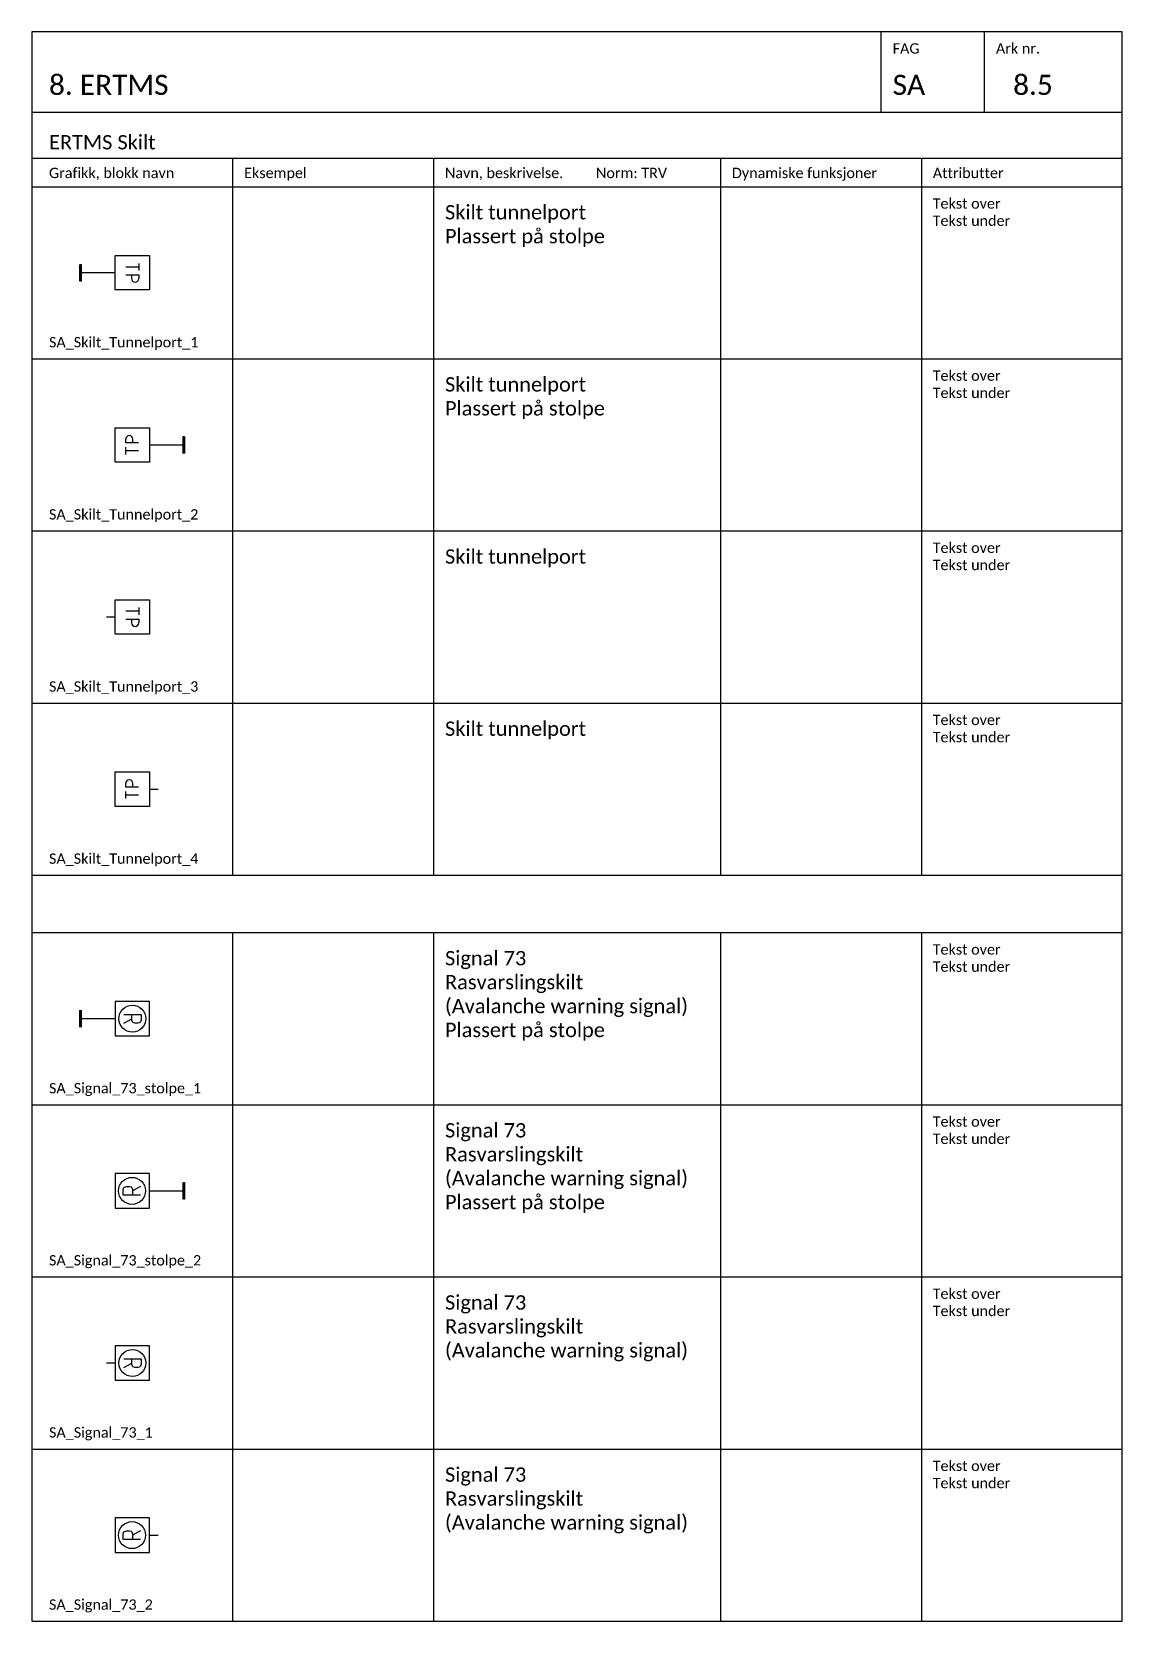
# Model space of a CAD drawing. Header units: millimetres. Extents: x -210 to 2500, y -2763 to 277.
# Drawn here: x 840 to 1030, y -2149 to -1872 of the extents above; entities that cross this region are included whole.
import ezdxf
from ezdxf.enums import TextEntityAlignment as Align

# ---------------------------------------------------------------- set-up
doc = ezdxf.new("R2010")
doc.units = ezdxf.units.MM
for name, color, linetype in [('RAMME', 5, 'Continuous'), ('RAMME SYMBOLER', 4, 'Continuous'), ('RAMME TEKST', 7, 'Continuous'), ('SIG-Signaler', 2, 'Continuous'), ('SIG_ATT_Tekst25', 2, 'Continuous')]:
    doc.layers.add(name, color=color, linetype=linetype)
doc.styles.add('Calibri', font='calibri.ttf')
doc.styles.add('ISOCP', font='isocp.shx', dxfattribs={"width": 0.9})

msp = doc.modelspace()

# ---------------------------------------------------------------- texts
at = {"layer": 'RAMME TEKST', "linetype": 'ByBlock', "style": 'Calibri'}
for s, height, p in [('FAG', 1.8, (990, -1875.8)), ('Ark nr.', 1.8, (1008, -1875.8)), ('8. ERTMS', 3.5, (843, -1883)), ('SA', 3.5, (990, -1883)), ('8.5', 3.5, (1011, -1883)), ('ERTMS Skilt', 2.5, (843, -1892.5)), ('Grafikk, blokk navn', 1.8, (843, -1897.5)), ('Eksempel', 1.8, (877, -1897.5)), ('Navn, beskrivelse.         Norm: TRV', 1.8, (912, -1897.5)), ('Dynamiske funksjoner', 1.8, (962, -1897.5)), ('Attributter', 1.8, (997, -1897.5)), ('SA_Skilt_Tunnelport_1', 1.8, (843, -1927)), ('SA_Skilt_Tunnelport_2', 1.8, (843, -1957)), ('SA_Skilt_Tunnelport_3', 1.8, (843, -1987)), ('SA_Skilt_Tunnelport_4', 1.8, (843, -2017)), ('SA_Signal_73_stolpe_1', 1.8, (843, -2057)), ('SA_Signal_73_stolpe_2', 1.8, (843, -2087)), ('SA_Signal_73_1', 1.8, (843, -2117)), ('SA_Signal_73_2', 1.8, (843, -2147))]:
    msp.add_text(s, height=height, dxfattribs=at).set_placement(p)
at = {"layer": 'RAMME TEKST', "linetype": 'ByBlock', "char_height": 2.5, "width": 46, "attachment_point": 1, "style": 'Calibri'}
for s, insert in [('Skilt tunnelport\\PPlassert på stolpe', (912, -1902.2)), ('Skilt tunnelport\\PPlassert på stolpe', (912, -1932.2)), ('Skilt tunnelport', (912, -1962.2)), ('Skilt tunnelport', (912, -1992.2)), ('Signal 73\\PRasvarslingskilt\\P(Avalanche warning signal)\\PPlassert på stolpe', (912, -2032.2)), ('Signal 73\\PRasvarslingskilt\\P(Avalanche warning signal)\\PPlassert på stolpe', (912, -2062.2)), ('Signal 73\\PRasvarslingskilt\\P(Avalanche warning signal)', (912, -2092.2)), ('Signal 73\\PRasvarslingskilt\\P(Avalanche warning signal)', (912, -2122.2))]:
    msp.add_mtext(s, dxfattribs=dict(at, insert=insert))
at = {"layer": 'RAMME TEKST', "linetype": 'ByBlock', "lineweight": -2, "char_height": 1.8, "width": 26.77885, "attachment_point": 1, "style": 'Calibri'}
for insert in [(996.971, -1901.025), (996.971, -1931.025), (996.971, -1961.025), (996.971, -1991.025), (996.971, -2031.025), (996.971, -2061.025), (996.971, -2091.025), (996.971, -2121.025)]:
    msp.add_mtext('Tekst over\\PTekst under', dxfattribs=dict(at, insert=insert))

# ---------------------------------------------------------------- blocks, each defined once
blk = doc.blocks.new('SA_Signal_73_stolpe_1')
at = {"color": 0, "linetype": 'ByBlock', "lineweight": -2}
for p, q in [((6, 3), (6, -3)), ((12, -3), (12, 3)), ((0, -1.5), (0, 1.5)), ((7.54, 0.75), (10.56, 0.75)), ((8.94, -0.24), (8.94, 0.75)), ((10.56, 0.75), (10.56, -0.23)), ((7.53, -0.76), (8.94, 0)), ((9.05, -0.56), (8.94, -0.24)), ((9.17, -0.68), (9.05, -0.56)), ((9.45, -0.76), (9.17, -0.68)), ((10.02, -0.76), (9.45, -0.76)), ((10.34, -0.66), (10.02, -0.76)), ((10.44, -0.56), (10.34, -0.66)), ((10.56, -0.23), (10.44, -0.56)), ((6, -3), (12, -3))]:
    blk.add_line(p, q, dxfattribs=at)
for points in [[(12, 3), (6, 3)], [(6, 0), (0, 0)]]:
    blk.add_lwpolyline(points, dxfattribs=at)
at = {"color": 0, "linetype": 'ByBlock', "lineweight": -2, "const_width": 0.5}
blk.add_lwpolyline([(0, 1.5), (0, -1.5)], dxfattribs=at)
at = {"color": 0, "linetype": 'ByBlock', "lineweight": -2}
blk.add_circle((9.03, 0), 2.35, dxfattribs=at)
at = {"layer": 'SIG_ATT_Tekst25', "style": 'ISOCP', "width": 0.9}
for tag, p in [('TEKSTOVER', (9, 6)), ('TEKSTUNDER', (9, -6))]:
    blk.add_attdef(tag, text='', height=2.5, dxfattribs=at).set_placement(p, align=Align.MIDDLE_CENTER)
blk = doc.blocks.new('SA_Signal_73_stolpe_2')
at = {"color": 0, "linetype": 'ByBlock', "lineweight": -2}
for p, q in [((-12, 3), (-12, -3)), ((-6, 3), (-12, 3)), ((-6, -3), (-6, 3)), ((-10.56, 0.23), (-10.44, 0.56)), ((-10.56, -0.75), (-10.56, 0.23)), ((-10.44, 0.56), (-10.34, 0.66)), ((-10.34, 0.66), (-10.02, 0.76)), ((-10.02, 0.76), (-9.45, 0.76)), ((-9.45, 0.76), (-9.17, 0.68)), ((-9.17, 0.68), (-9.05, 0.56)), ((-9.05, 0.56), (-8.94, 0.24)), ((-7.53, 0.76), (-8.94, 0)), ((-8.94, 0.24), (-8.94, -0.75)), ((0, 1.5), (0, -1.5)), ((-7.54, -0.75), (-10.56, -0.75))]:
    blk.add_line(p, q, dxfattribs=at)
for points in [[(-6, 0), (0, 0)], [(-12, -3), (-6, -3)]]:
    blk.add_lwpolyline(points, dxfattribs=at)
at = {"color": 0, "linetype": 'ByBlock', "lineweight": -2, "const_width": 0.5}
blk.add_lwpolyline([(0, -1.5), (0, 1.5)], dxfattribs=at)
at = {"color": 0, "linetype": 'ByBlock', "lineweight": -2}
blk.add_circle((-9.03, 0), 2.35, dxfattribs=at)
at = {"layer": 'SIG_ATT_Tekst25', "style": 'ISOCP', "width": 0.9}
for tag, p in [('TEKSTOVER', (-9, 6)), ('TEKSTUNDER', (-9, -6))]:
    blk.add_attdef(tag, text='', height=2.5, dxfattribs=at).set_placement(p, align=Align.MIDDLE_CENTER)
blk = doc.blocks.new('SA_Signal_73_1')
at = {"color": 0, "linetype": 'ByBlock', "lineweight": -2}
for p, q in [((1.5, 3), (1.5, -3)), ((7.5, -3), (7.5, 3)), ((3.04, 0.75), (6.06, 0.75)), ((4.44, -0.24), (4.44, 0.75)), ((6.06, 0.75), (6.06, -0.23)), ((3.03, -0.76), (4.44, 0)), ((4.55, -0.56), (4.44, -0.24)), ((4.67, -0.68), (4.55, -0.56)), ((4.95, -0.76), (4.67, -0.68)), ((5.52, -0.76), (4.95, -0.76)), ((5.84, -0.66), (5.52, -0.76)), ((5.94, -0.56), (5.84, -0.66)), ((6.06, -0.23), (5.94, -0.56)), ((1.5, -3), (7.5, -3))]:
    blk.add_line(p, q, dxfattribs=at)
for points in [[(7.5, 3), (1.5, 3)], [(1.5, 0), (0, 0)]]:
    blk.add_lwpolyline(points, dxfattribs=at)
blk.add_circle((4.53, 0), 2.35, dxfattribs=at)
at = {"layer": 'SIG_ATT_Tekst25', "style": 'ISOCP', "width": 0.9}
for tag, p in [('TEKSTOVER', (4.5, 6)), ('TEKSTUNDER', (4.5, -6))]:
    blk.add_attdef(tag, text='', height=2.5, dxfattribs=at).set_placement(p, align=Align.MIDDLE_CENTER)
blk = doc.blocks.new('SA_Signal_73_2')
at = {"color": 0, "linetype": 'ByBlock', "lineweight": -2}
for p, q in [((-7.5, 3), (-7.5, -3)), ((-1.5, 3), (-7.5, 3)), ((-1.5, -3), (-1.5, 3)), ((-6.06, 0.23), (-5.94, 0.56)), ((-6.06, -0.75), (-6.06, 0.23)), ((-5.94, 0.56), (-5.84, 0.66)), ((-5.84, 0.66), (-5.52, 0.76)), ((-5.52, 0.76), (-4.95, 0.76)), ((-4.95, 0.76), (-4.67, 0.68)), ((-4.67, 0.68), (-4.55, 0.56)), ((-4.55, 0.56), (-4.44, 0.24)), ((-3.03, 0.76), (-4.44, 0)), ((-4.44, 0.24), (-4.44, -0.75)), ((-3.04, -0.75), (-6.06, -0.75))]:
    blk.add_line(p, q, dxfattribs=at)
for points in [[(-1.5, 0), (0, 0)], [(-7.5, -3), (-1.5, -3)]]:
    blk.add_lwpolyline(points, dxfattribs=at)
blk.add_circle((-4.53, 0), 2.35, dxfattribs=at)
at = {"layer": 'SIG_ATT_Tekst25', "style": 'ISOCP', "width": 0.9}
for tag, p in [('TEKSTOVER', (-4.5, 6)), ('TEKSTUNDER', (-4.5, -6))]:
    blk.add_attdef(tag, text='', height=2.5, dxfattribs=at).set_placement(p, align=Align.MIDDLE_CENTER)
blk = doc.blocks.new('SA_Skilt_Tunnelport_1')
at = {"color": 0, "linetype": 'ByBlock', "lineweight": -2}
blk.add_line((0, 1.5), (0, -1.5), dxfattribs=at)
at = {"color": 0}
for p, q in [((10.14, 1), (7.9, 1)), ((10.14, 1.64), (10.14, 0.38)), ((7.9, -0.38), (10.14, -0.38)), ((8.89, -0.38), (8.89, -0.99)), ((10.14, -0.38), (10.14, -0.99))]:
    blk.add_line(p, q, dxfattribs=at)
at = {"color": 0, "linetype": 'ByBlock', "lineweight": -2}
blk.add_lwpolyline([(12, -3), (6, -3), (6, 3), (12, 3)], close=True, dxfattribs=at)
at = {"color": 0, "linetype": 'ByBlock', "lineweight": -2, "const_width": 0.5}
blk.add_lwpolyline([(0, -1.5), (0, 1.5)], dxfattribs=at)
at = {"color": 0, "linetype": 'ByBlock', "lineweight": -2}
blk.add_lwpolyline([(6, 0), (0, 0)], dxfattribs=at)
at = {"color": 0}
blk.add_arc((9.51, -0.99), 0.626, 180, 0, dxfattribs=at)
at = {"layer": 'SIG_ATT_Tekst25', "style": 'ISOCP', "width": 0.9}
for tag, p in [('TEKSTOVER', (9, 6)), ('TEKSTUNDER', (9, -6))]:
    blk.add_attdef(tag, text='', height=2.5, dxfattribs=at).set_placement(p, align=Align.MIDDLE_CENTER)
blk = doc.blocks.new('SA_Skilt_Tunnelport_2')
at = {"color": 0}
for p, q in [((-10.14, 0.38), (-10.14, 0.99)), ((-7.9, 0.38), (-10.14, 0.38)), ((-8.89, 0.38), (-8.89, 0.99)), ((-10.14, -1.64), (-10.14, -0.38)), ((-10.14, -1), (-7.9, -1))]:
    blk.add_line(p, q, dxfattribs=at)
at = {"color": 0, "linetype": 'ByBlock', "lineweight": -2}
blk.add_line((0, -1.5), (0, 1.5), dxfattribs=at)
blk.add_lwpolyline([(-12, 3), (-6, 3), (-6, -3), (-12, -3)], close=True, dxfattribs=at)
blk.add_lwpolyline([(-6, 0), (0, 0)], dxfattribs=at)
at = {"color": 0, "linetype": 'ByBlock', "lineweight": -2, "const_width": 0.5}
blk.add_lwpolyline([(0, 1.5), (0, -1.5)], dxfattribs=at)
at = {"color": 0}
blk.add_arc((-9.51, 0.99), 0.626, 0, 180, dxfattribs=at)
at = {"layer": 'SIG_ATT_Tekst25', "style": 'ISOCP'}
for tag, p in [('TEKSTOVER', (-9, 6)), ('TEKSTUNDER', (-9, -6))]:
    blk.add_attdef(tag, text='', height=2.5, dxfattribs=at).set_placement(p, align=Align.MIDDLE_CENTER)
blk = doc.blocks.new('SA_Skilt_Tunnelport_3')
at = {"color": 0}
for p, q in [((5.64, 1), (3.4, 1)), ((5.64, 1.64), (5.64, 0.38)), ((3.4, -0.38), (5.64, -0.38)), ((4.39, -0.38), (4.39, -0.99)), ((5.64, -0.38), (5.64, -0.99))]:
    blk.add_line(p, q, dxfattribs=at)
at = {"color": 0, "linetype": 'ByBlock', "lineweight": -2}
blk.add_lwpolyline([(7.5, -3), (1.5, -3), (1.5, 3), (7.5, 3)], close=True, dxfattribs=at)
blk.add_lwpolyline([(1.5, 0), (0, 0)], dxfattribs=at)
at = {"color": 0}
blk.add_arc((5.01, -0.99), 0.626, 180, 0, dxfattribs=at)
at = {"layer": 'SIG_ATT_Tekst25', "style": 'ISOCP', "width": 0.9}
for tag, p in [('TEKSTOVER', (4.5, 6)), ('TEKSTUNDER', (4.5, -6))]:
    blk.add_attdef(tag, text='', height=2.5, dxfattribs=at).set_placement(p, align=Align.MIDDLE_CENTER)
blk = doc.blocks.new('SA_Skilt_Tunnelport_4')
at = {"color": 0}
for p, q in [((-5.64, 0.38), (-5.64, 0.99)), ((-3.4, 0.38), (-5.64, 0.38)), ((-4.39, 0.38), (-4.39, 0.99)), ((-5.64, -1.64), (-5.64, -0.38)), ((-5.64, -1), (-3.4, -1))]:
    blk.add_line(p, q, dxfattribs=at)
at = {"color": 0, "linetype": 'ByBlock', "lineweight": -2}
blk.add_lwpolyline([(-7.5, 3), (-1.5, 3), (-1.5, -3), (-7.5, -3)], close=True, dxfattribs=at)
blk.add_lwpolyline([(-1.5, 0), (0, 0)], dxfattribs=at)
at = {"color": 0}
blk.add_arc((-5.01, 0.99), 0.626, 0, 180, dxfattribs=at)
at = {"layer": 'SIG_ATT_Tekst25', "style": 'ISOCP'}
for tag, p in [('TEKSTOVER', (-4.5, 6)), ('TEKSTUNDER', (-4.5, -6))]:
    blk.add_attdef(tag, text='', height=2.5, dxfattribs=at).set_placement(p, align=Align.MIDDLE_CENTER)

# ---------------------------------------------------------------- linework, layer by layer
at = {"layer": 'RAMME'}
msp.add_lwpolyline([(1030, -1872), (840, -1872), (840, -2149), (1030, -2149)], close=True, dxfattribs=at)
msp.add_lwpolyline([(840, -1886), (1030, -1886)], dxfattribs=at)
at = {"layer": 'RAMME SYMBOLER'}
for p, q in [((988, -1886), (988, -1872)), ((1006, -1886), (1006, -1872)), ((840, -1894), (1030, -1894)), ((875, -1894), (875, -2019)), ((910, -1894), (910, -2019)), ((960, -1894), (960, -2019)), ((995, -1894), (995, -2019)), ((840, -1899), (1030, -1899)), ((840, -1929), (1030, -1929)), ((840, -1959), (1030, -1959)), ((840, -1989), (1030, -1989)), ((840, -2019), (1030, -2019)), ((840, -2029), (1030, -2029)), ((875, -2029), (875, -2149)), ((910, -2029), (910, -2149)), ((960, -2029), (960, -2149)), ((995, -2029), (995, -2149)), ((840, -2059), (1030, -2059)), ((840, -2089), (1030, -2089)), ((840, -2119), (1030, -2119))]:
    msp.add_line(p, q, dxfattribs=at)

# ---------------------------------------------------------------- block references
at = {"layer": 'SIG-Signaler'}
for name, p in [('SA_Skilt_Tunnelport_1', (848.5, -1914)), ('SA_Skilt_Tunnelport_2', (866.5, -1944)), ('SA_Skilt_Tunnelport_3', (853, -1974)), ('SA_Skilt_Tunnelport_4', (862, -2004)), ('SA_Signal_73_stolpe_1', (848.5, -2044)), ('SA_Signal_73_stolpe_2', (866.5, -2074)), ('SA_Signal_73_1', (853, -2104)), ('SA_Signal_73_2', (862, -2134))]:
    msp.add_blockref(name, p, dxfattribs=at)

msp.set_redraw_order([(e.dxf.handle, doc.entitydb.next_handle()) for e in msp.query("TEXT MTEXT ATTDEF DIMENSION ARC_DIMENSION")])  # texts and dimensions are drawn at this point

doc.saveas('drawing.dxf')
